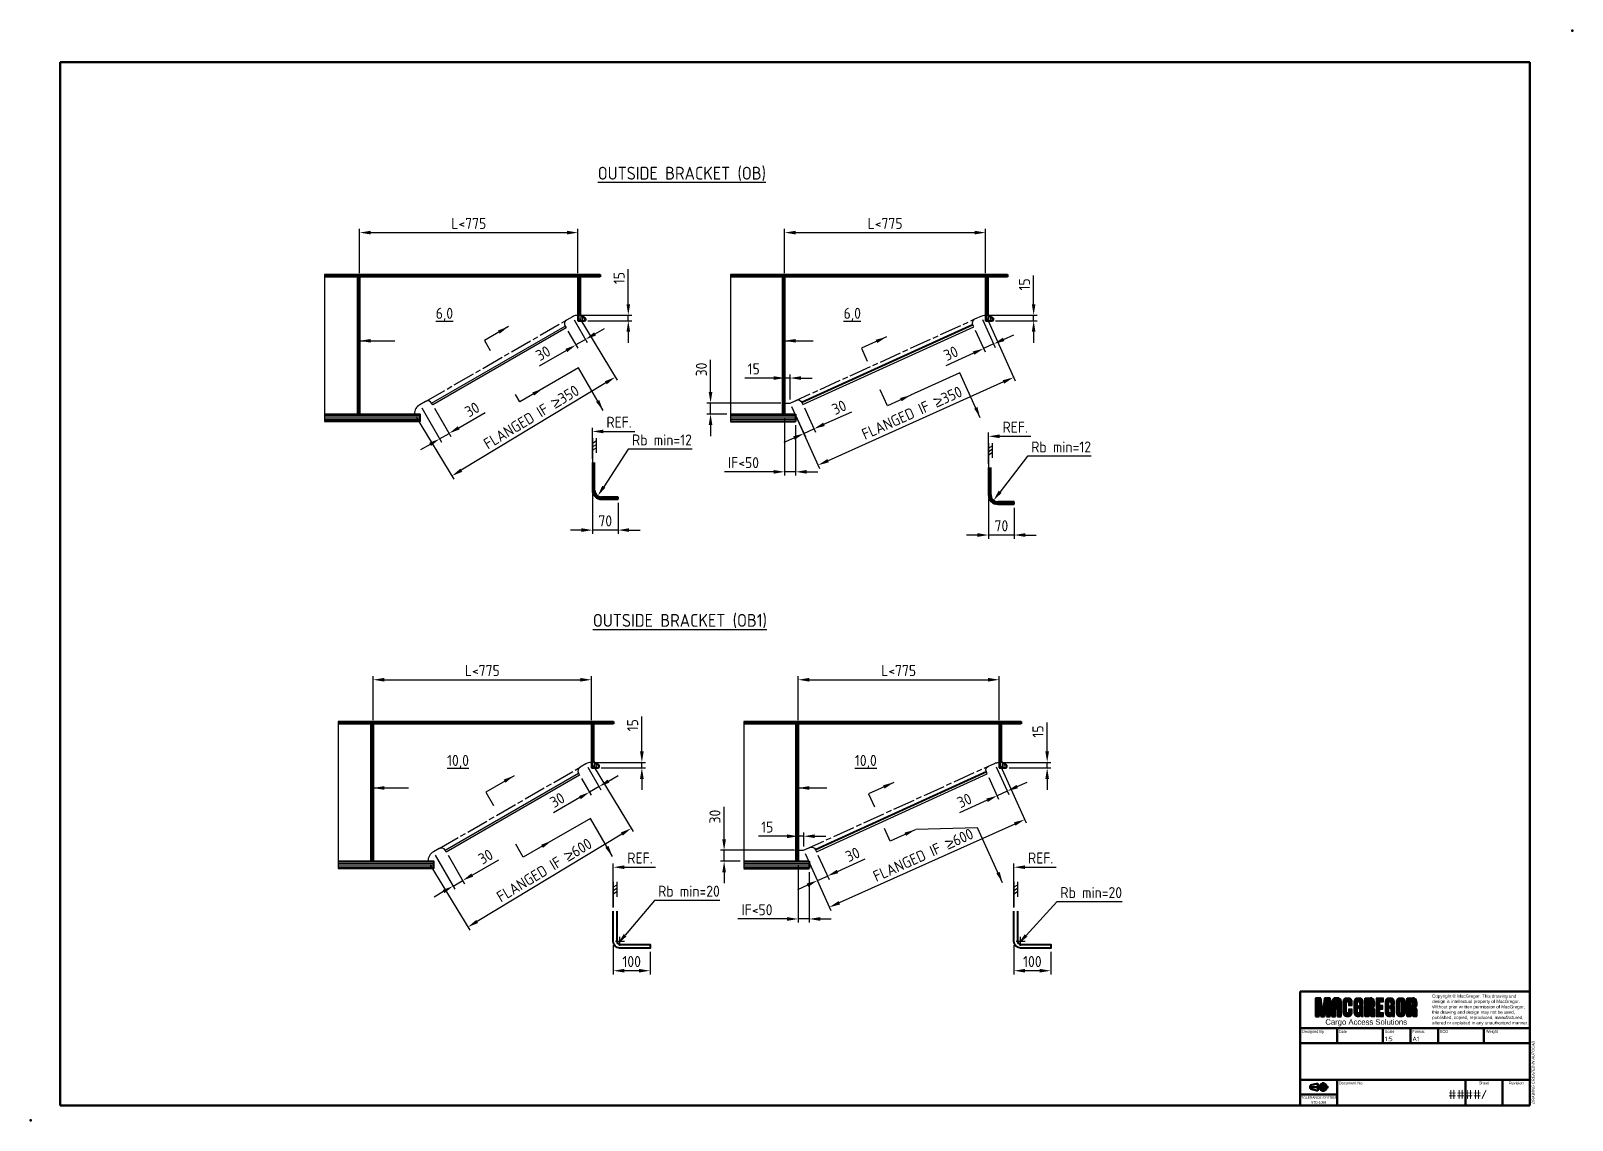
# Model space of a CAD drawing. Header units: millimetres. Extents: x 0 to 4195, y 0 to 2965.
import ezdxf
from ezdxf.enums import TextEntityAlignment as Align

# ---------------------------------------------------------------- set-up
doc = ezdxf.new("R2010")
doc.units = ezdxf.units.MM
doc.header["$LTSCALE"] = 5
doc.linetypes.add('AM_ISO08W050', pattern=[18, 12, -1.5, 3, -1.5])
doc.linetypes.add('AM_ISO08W050x2', pattern=[9, 6, -0.75, 1.5, -0.75])
for name, color, linetype, lineweight in [('AM_5', 3, 'Continuous', 25), ('AM_7', 4, 'AM_ISO08W050', 25), ('AM_8', 1, 'Continuous', 25), ('AM_BOR', 7, 'Continuous', 50), ('Mechanical-AM_0', 7, 'Continuous', 40), ('Mechanical-AM_4', 3, 'Continuous', 25), ('Mechanical-AM_5', 3, 'Continuous', 25), ('Mechanical-AM_7', 4, 'AM_ISO08W050', 25), ('Mechanical-AM_8', 1, 'Continuous', 25)]:
    doc.layers.add(name, color=color, linetype=linetype, lineweight=lineweight)
doc.styles.get("Standard").update_dxf_attribs({"font": 'ISOCP.SHX'})
doc.styles.add('TitleBlock', font='isocpeur.ttf')
doc.styles.add('TitleBlockHeadline', font='arial.ttf')
doc.linetypes.add('amzigzag', pattern='A,0.0001,[135,ltypeshp.shx,S=0.04,R=0,X=0,Y=0],-11', length=11.0001)
doc.dimstyles.new('AM_ISO$0', dxfattribs={"dimtxt": 3, "dimasz": 3, "dimexe": 1, "dimexo": 1, "dimgap": 1, "dimtad": 1, "dimdec": 0, "dimdsep": 46, "dimtxsty": 'Standard', "dimcen": 0, "dimclrd": 256, "dimclre": 256, "dimclrt": 2, "dimadec": 0, "dimazin": 2, "dimtp": 0.1, "dimtm": 0.1, "dimtfac": 0.71, "dimtdec": 0, "dimtmove": 0, "dimatfit": 3, "dimfxl": 1, "dimtzin": 0, "dimlwd": -1, "dimlwe": -1, "dimarcsym": 1})
doc.dimstyles.new('AM_ISO$4', dxfattribs={"dimtxt": 3, "dimasz": 3, "dimexe": 1, "dimexo": 1, "dimgap": 1, "dimtad": 1, "dimtoh": 1, "dimdec": 0, "dimdsep": 46, "dimtxsty": 'Standard', "dimcen": 0, "dimclrd": 256, "dimclre": 256, "dimclrt": 2, "dimadec": 0, "dimazin": 2, "dimtp": 0.1, "dimtm": 0.1, "dimtfac": 0.71, "dimtdec": 3, "dimtofl": 0, "dimtmove": 0, "dimatfit": 0, "dimfxl": 1, "dimtzin": 0, "dimlwd": -1, "dimlwe": -1, "dimarcsym": 1})
doc.dimstyles.new('AM_ISO$7', dxfattribs={"dimtxt": 3, "dimasz": 3, "dimexe": 1, "dimexo": 1, "dimgap": 1, "dimtad": 1, "dimdec": 0, "dimdsep": 46, "dimtxsty": 'Standard', "dimcen": 0, "dimclrd": 256, "dimclre": 256, "dimclrt": 2, "dimadec": 0, "dimazin": 2, "dimtp": 0.1, "dimtm": 0.1, "dimtfac": 0.71, "dimtdec": 0, "dimtmove": 0, "dimatfit": 3, "dimfxl": 1, "dimtzin": 0, "dimlwd": -1, "dimlwe": -1, "dimarcsym": 1})

msp = doc.modelspace()

# ---------------------------------------------------------------- texts
at = {"layer": 'Mechanical-AM_5', "color": 2, "char_height": 30, "attachment_point": 5}
for s, insert in [('{\\L6,0}', (1125.6812, 2192.7005)), ('{\\L6,0}', (2235.6812, 2192.7005)), ('{\\L10,0}', (1162.5689, 975.612)), ('{\\L10,0}', (2272.5689, 975.612))]:
    msp.add_mtext(s, dxfattribs=dict(at, insert=insert))

# ---------------------------------------------------------------- blocks, each defined once
blk = doc.blocks.new('*D388')
at = {"layer": 'Defpoints', "color": 0, "transparency": 16777216}
for p in [(1488.9, 2190.8), (1505.9, 2175.8), (1626.1, 2175.8)]:
    blk.add_point(p, dxfattribs=at)
at = {"layer": 'Mechanical-AM_5', "transparency": 16777216}
for p, q in [((1626.1, 2220.8), (1626.1, 2316.1)), ((1498.9, 2190.8), (1636.1, 2190.8)), ((1626.1, 2175.8), (1626.1, 2190.8)), ((1515.9, 2175.8), (1636.1, 2175.8)), ((1626.1, 2145.8), (1626.1, 2115.8))]:
    blk.add_line(p, q, dxfattribs=at)
for points in [[(1621.1, 2220.8), (1631.1, 2220.8), (1626.1, 2190.8)], [(1621.1, 2145.8), (1631.1, 2145.8), (1626.1, 2175.8)]]:
    blk.add_solid(points, dxfattribs=at)
at = {"layer": 'Mechanical-AM_5', "color": 2, "transparency": 16777216, "insert": (1601.1, 2292), "char_height": 30, "attachment_point": 5, "rotation": 90}
blk.add_mtext('15', dxfattribs=at)
blk = doc.blocks.new('HP_120x6_sv')
at = {"ltscale": 0.35}
for p, q in [((0, 0), (0, -120)), ((0, 0), (6, 0)), ((6, 0), (6, -101.3)), ((0, -120), (17, -120)), ((8.2, -105.2), (19.3, -111.6))]:
    blk.add_line(p, q, dxfattribs=at)
for centre, start, end in [((10.5, -101.3), 180, 240), ((17, -115.5), 270, 60)]:
    blk.add_arc(centre, 4.5, start, end, dxfattribs=at)
at = {"layer": 'Mechanical-AM_8'}
for p, q in [((3, 0), (3, -120)), ((8, -105.1), (8, -120)), ((13, -108), (13, -120)), ((18, -110.9), (18, -120))]:
    blk.add_line(p, q, dxfattribs=at)
blk = doc.blocks.new('*D389')
at = {"layer": 'Defpoints', "color": 0, "transparency": 16777216}
for p in [(2598.5, 2190.8), (2615.5, 2175.8), (2729.3, 2175.8)]:
    blk.add_point(p, dxfattribs=at)
at = {"layer": 'Mechanical-AM_5', "transparency": 16777216}
for p, q in [((2729.3, 2220.8), (2729.3, 2299)), ((2608.5, 2190.8), (2739.3, 2190.8)), ((2729.3, 2175.8), (2729.3, 2190.8)), ((2625.5, 2175.8), (2739.3, 2175.8)), ((2729.3, 2145.8), (2729.3, 2115.8))]:
    blk.add_line(p, q, dxfattribs=at)
for points in [[(2724.3, 2220.8), (2734.3, 2220.8), (2729.3, 2190.8)], [(2724.3, 2145.8), (2734.3, 2145.8), (2729.3, 2175.8)]]:
    blk.add_solid(points, dxfattribs=at)
at = {"layer": 'Mechanical-AM_5', "color": 2, "transparency": 16777216, "insert": (2704.3, 2274.9), "char_height": 30, "attachment_point": 5, "rotation": 90}
blk.add_mtext('15', dxfattribs=at)
blk = doc.blocks.new('*D390')
at = {"layer": 'Defpoints', "color": 0, "transparency": 16777216}
for p in [(2598.5, 2415.8), (2051.5, 2295.8), (2598.5, 2295.8)]:
    blk.add_point(p, dxfattribs=at)
at = {"layer": 'Mechanical-AM_5', "transparency": 16777216}
for p, q in [((2051.5, 2305.8), (2051.5, 2425.8)), ((2081.5, 2415.8), (2568.5, 2415.8)), ((2598.5, 2305.8), (2598.5, 2425.8))]:
    blk.add_line(p, q, dxfattribs=at)
for points in [[(2081.5, 2420.8), (2081.5, 2410.8), (2051.5, 2415.8)], [(2568.5, 2420.8), (2568.5, 2410.8), (2598.5, 2415.8)]]:
    blk.add_solid(points, dxfattribs=at)
at = {"layer": 'Mechanical-AM_5', "color": 2, "transparency": 16777216, "insert": (2325, 2440.8), "char_height": 30, "attachment_point": 5}
blk.add_mtext('L<775', dxfattribs=at)
blk = doc.blocks.new('*D391')
at = {"layer": 'Defpoints', "color": 0, "transparency": 16777216}
for p in [(2051.5, 1921.8), (2081.5, 1901.8), (2051.5, 1764.7)]:
    blk.add_point(p, dxfattribs=at)
at = {"layer": 'Mechanical-AM_5', "transparency": 16777216}
for p, q in [((2051.5, 1911.8), (2051.5, 1754.7)), ((2081.5, 1891.8), (2081.5, 1754.7)), ((2021.5, 1764.7), (1887.5, 1764.7)), ((2081.5, 1764.7), (2051.5, 1764.7)), ((2111.5, 1764.7), (2141.5, 1764.7))]:
    blk.add_line(p, q, dxfattribs=at)
for points in [[(2021.5, 1769.7), (2021.5, 1759.7), (2051.5, 1764.7)], [(2111.5, 1769.7), (2111.5, 1759.7), (2081.5, 1764.7)]]:
    blk.add_solid(points, dxfattribs=at)
at = {"layer": 'Mechanical-AM_5', "color": 2, "transparency": 16777216, "insert": (1939.5, 1789.7), "char_height": 30, "attachment_point": 5}
blk.add_mtext('IF<50', dxfattribs=at)
blk = doc.blocks.new('*D392')
at = {"layer": 'Defpoints', "color": 0, "transparency": 16777216}
for p in [(2066.5, 2019.9), (2051.5, 1951.8), (2066.5, 1951.8)]:
    blk.add_point(p, dxfattribs=at)
at = {"layer": 'Mechanical-AM_5', "transparency": 16777216}
for p, q in [((2021.5, 2019.9), (1943.2, 2019.9)), ((2051.5, 1961.8), (2051.5, 2029.9)), ((2066.5, 2019.9), (2051.5, 2019.9)), ((2066.5, 1961.8), (2066.5, 2029.9)), ((2096.5, 2019.9), (2126.5, 2019.9))]:
    blk.add_line(p, q, dxfattribs=at)
for points in [[(2021.5, 2024.9), (2021.5, 2014.9), (2051.5, 2019.9)], [(2096.5, 2024.9), (2096.5, 2014.9), (2066.5, 2019.9)]]:
    blk.add_solid(points, dxfattribs=at)
at = {"layer": 'Mechanical-AM_5', "color": 2, "transparency": 16777216, "insert": (1967.4, 2044.9), "char_height": 30, "attachment_point": 5}
blk.add_mtext('15', dxfattribs=at)
blk = doc.blocks.new('*D393')
at = {"layer": 'Defpoints', "color": 0, "transparency": 16777216}
for p in [(2051.5, 1951.8), (1850, 1921.8), (1904.1, 1921.8)]:
    blk.add_point(p, dxfattribs=at)
at = {"layer": 'Mechanical-AM_5', "transparency": 16777216}
for p, q in [((1850, 1981.8), (1850, 2069.8)), ((2041.5, 1951.8), (1840, 1951.8)), ((1850, 1921.8), (1850, 1951.8)), ((1894.1, 1921.8), (1840, 1921.8)), ((1850, 1891.8), (1850, 1861.8))]:
    blk.add_line(p, q, dxfattribs=at)
for points in [[(1845, 1981.8), (1855, 1981.8), (1850, 1951.8)], [(1845, 1891.8), (1855, 1891.8), (1850, 1921.8)]]:
    blk.add_solid(points, dxfattribs=at)
at = {"layer": 'Mechanical-AM_5', "color": 2, "transparency": 16777216, "insert": (1825, 2043.3), "char_height": 30, "attachment_point": 5, "rotation": 90}
blk.add_mtext('30', dxfattribs=at)
blk = doc.blocks.new('*D418')
at = {"layer": 'Defpoints', "color": 0, "transparency": 16777216}
for p in [(1488.9, 2415.8), (894.9, 2295.8), (1488.9, 2295.8)]:
    blk.add_point(p, dxfattribs=at)
at = {"layer": 'Mechanical-AM_5', "transparency": 16777216}
for p, q in [((894.9, 2305.8), (894.9, 2425.8)), ((924.9, 2415.8), (1458.9, 2415.8)), ((1488.9, 2305.8), (1488.9, 2425.8))]:
    blk.add_line(p, q, dxfattribs=at)
for points in [[(924.9, 2420.8), (924.9, 2410.8), (894.9, 2415.8)], [(1458.9, 2420.8), (1458.9, 2410.8), (1488.9, 2415.8)]]:
    blk.add_solid(points, dxfattribs=at)
at = {"layer": 'Mechanical-AM_5', "color": 2, "transparency": 16777216, "insert": (1191.9, 2440.8), "char_height": 30, "attachment_point": 5}
blk.add_mtext('L<775', dxfattribs=at)
blk = doc.blocks.new('*D394')
at = {"layer": 'Defpoints', "color": 0, "transparency": 16777216}
for p in [(1528.4, 1715), (1598.4, 1690), (1528.4, 1606.1)]:
    blk.add_point(p, dxfattribs=at)
at = {"layer": 'Mechanical-AM_5', "transparency": 16777216}
for p, q in [((1528.4, 1705), (1528.4, 1596.1)), ((1598.4, 1680), (1598.4, 1596.1)), ((1498.4, 1606.1), (1468.4, 1606.1)), ((1598.4, 1606.1), (1528.4, 1606.1)), ((1628.4, 1606.1), (1658.4, 1606.1))]:
    blk.add_line(p, q, dxfattribs=at)
for points in [[(1498.4, 1611.1), (1498.4, 1601.1), (1528.4, 1606.1)], [(1628.4, 1611.1), (1628.4, 1601.1), (1598.4, 1606.1)]]:
    blk.add_solid(points, dxfattribs=at)
at = {"layer": 'Mechanical-AM_5', "color": 2, "transparency": 16777216, "insert": (1563.4, 1631.1), "char_height": 30, "attachment_point": 5}
blk.add_mtext('70', dxfattribs=at)
blk = doc.blocks.new('*D395')
at = {"layer": 'Defpoints', "color": 0, "transparency": 16777216}
for p in [(1643.6, 1874.6), (1643.6, 1874.6), (1528.4, 1790)]:
    blk.add_point(p, dxfattribs=at)
at = {"layer": 'Mechanical-AM_5', "transparency": 16777216}
for p, q in [((1528.4, 1800), (1528.4, 1884.6)), ((1558.4, 1874.6), (1643.6, 1874.6))]:
    blk.add_line(p, q, dxfattribs=at)
blk.add_solid([(1558.4, 1879.6), (1558.4, 1869.6), (1528.4, 1874.6)], dxfattribs=at)
at = {"layer": 'Mechanical-AM_5', "color": 2, "transparency": 16777216, "insert": (1601, 1899.6), "char_height": 30, "attachment_point": 5}
blk.add_mtext('REF.', dxfattribs=at)
blk = doc.blocks.new('_None')
blk = doc.blocks.new('thk_sym')
at = {"layer": 'Mechanical-AM_4', "ltscale": 0.5}
for p, q in [((0, 302), (0, 44)), ((37, 270), (0, 248)), ((37, 235), (0, 213)), ((37, 201), (0, 178)), ((37, 302), (37, 152))]:
    blk.add_line(p, q, dxfattribs=at)
blk = doc.blocks.new('*D396')
at = {"layer": 'Defpoints', "color": 0, "transparency": 16777216}
for p in [(2606.5, 1701.7), (2676.5, 1676.7), (2606.5, 1592.7)]:
    blk.add_point(p, dxfattribs=at)
at = {"layer": 'Mechanical-AM_5', "transparency": 16777216}
for p, q in [((2606.5, 1691.7), (2606.5, 1582.7)), ((2676.5, 1666.7), (2676.5, 1582.7)), ((2576.5, 1592.7), (2546.5, 1592.7)), ((2676.5, 1592.7), (2606.5, 1592.7)), ((2706.5, 1592.7), (2736.5, 1592.7))]:
    blk.add_line(p, q, dxfattribs=at)
for points in [[(2576.5, 1597.7), (2576.5, 1587.7), (2606.5, 1592.7)], [(2706.5, 1597.7), (2706.5, 1587.7), (2676.5, 1592.7)]]:
    blk.add_solid(points, dxfattribs=at)
at = {"layer": 'Mechanical-AM_5', "color": 2, "transparency": 16777216, "insert": (2641.5, 1617.7), "char_height": 30, "attachment_point": 5}
blk.add_mtext('70', dxfattribs=at)
blk = doc.blocks.new('*D397')
at = {"layer": 'Defpoints', "color": 0, "transparency": 16777216}
for p in [(2721.7, 1861.3), (2721.7, 1861.3), (2606.5, 1776.7)]:
    blk.add_point(p, dxfattribs=at)
at = {"layer": 'Mechanical-AM_5', "transparency": 16777216}
for p, q in [((2606.5, 1786.7), (2606.5, 1871.3)), ((2636.5, 1861.3), (2721.7, 1861.3))]:
    blk.add_line(p, q, dxfattribs=at)
blk.add_solid([(2636.5, 1866.3), (2636.5, 1856.3), (2606.5, 1861.3)], dxfattribs=at)
at = {"layer": 'Mechanical-AM_5', "color": 2, "transparency": 16777216, "insert": (2679.1, 1886.3), "char_height": 30, "attachment_point": 5}
blk.add_mtext('REF.', dxfattribs=at)
blk = doc.blocks.new('*D398')
at = {"layer": 'Defpoints', "color": 0, "transparency": 16777216}
for p in [(1488.9, 2190.9), (1043.9, 1921.8), (1145.7, 1753.4)]:
    blk.add_point(p, dxfattribs=at)
at = {"layer": 'Mechanical-AM_5', "transparency": 16777216}
for p, q in [((1494, 2182.3), (1595.9, 2013.9)), ((1565, 2006.9), (1171.4, 1768.9)), ((1049, 1913.2), (1150.9, 1744.8))]:
    blk.add_line(p, q, dxfattribs=at)
for points in [[(1562.5, 2011.2), (1567.6, 2002.7), (1590.7, 2022.5)], [(1168.8, 1773.2), (1174, 1764.6), (1145.7, 1753.4)]]:
    blk.add_solid(points, dxfattribs=at)
at = {"layer": 'Mechanical-AM_5', "color": 2, "transparency": 16777216, "insert": (1362.1, 1913.7), "char_height": 30, "attachment_point": 5, "rotation": 31.1616}
blk.add_mtext('FLANGED IF {\\fArial|b0|i0|c0|p34;≥}350', dxfattribs=at)
blk = doc.blocks.new('*D399')
at = {"layer": 'Defpoints', "color": 0, "transparency": 16777216}
for p in [(2598.5, 2190.8), (2066.5, 1951.8), (2142.5, 1782.7)]:
    blk.add_point(p, dxfattribs=at)
at = {"layer": 'Mechanical-AM_5', "transparency": 16777216}
for p, q in [((2602.6, 2181.7), (2678.6, 2012.5)), ((2647.1, 2009.4), (2169.8, 1795)), ((2070.6, 1942.7), (2146.6, 1773.5))]:
    blk.add_line(p, q, dxfattribs=at)
for points in [[(2645.1, 2013.9), (2649.2, 2004.8), (2674.5, 2021.7)], [(2167.8, 1799.5), (2171.9, 1790.4), (2142.5, 1782.7)]]:
    blk.add_solid(points, dxfattribs=at)
at = {"layer": 'Mechanical-AM_5', "color": 2, "transparency": 16777216, "insert": (2398.1, 1925.2), "char_height": 30, "attachment_point": 5, "rotation": 24.1919}
blk.add_mtext('FLANGED IF {\\fArial|b0|i0|c0|p34;≥}350', dxfattribs=at)
blk = doc.blocks.new('*D400')
at = {"layer": 'Defpoints', "color": 0, "transparency": 16777216}
for p in [(1525.7, 973.7), (1542.7, 958.7), (1663, 958.7)]:
    blk.add_point(p, dxfattribs=at)
at = {"layer": 'Mechanical-AM_5', "transparency": 16777216}
for p, q in [((1663, 1003.7), (1663, 1099)), ((1535.7, 973.7), (1673, 973.7)), ((1663, 958.7), (1663, 973.7)), ((1552.7, 958.7), (1673, 958.7)), ((1663, 928.7), (1663, 898.7))]:
    blk.add_line(p, q, dxfattribs=at)
for points in [[(1658, 1003.7), (1668, 1003.7), (1663, 973.7)], [(1658, 928.7), (1668, 928.7), (1663, 958.7)]]:
    blk.add_solid(points, dxfattribs=at)
at = {"layer": 'Mechanical-AM_5', "color": 2, "transparency": 16777216, "insert": (1638, 1074.9), "char_height": 30, "attachment_point": 5, "rotation": 90}
blk.add_mtext('15', dxfattribs=at)
blk = doc.blocks.new('*D401')
at = {"layer": 'Defpoints', "color": 0, "transparency": 16777216}
for p in [(2635.4, 973.7), (2652.4, 958.7), (2766.1, 958.7)]:
    blk.add_point(p, dxfattribs=at)
at = {"layer": 'Mechanical-AM_5', "transparency": 16777216}
for p, q in [((2766.1, 1003.7), (2766.1, 1082)), ((2645.4, 973.7), (2776.1, 973.7)), ((2766.1, 958.7), (2766.1, 973.7)), ((2662.4, 958.7), (2776.1, 958.7)), ((2766.1, 928.7), (2766.1, 898.7))]:
    blk.add_line(p, q, dxfattribs=at)
for points in [[(2761.1, 1003.7), (2771.1, 1003.7), (2766.1, 973.7)], [(2761.1, 928.7), (2771.1, 928.7), (2766.1, 958.7)]]:
    blk.add_solid(points, dxfattribs=at)
at = {"layer": 'Mechanical-AM_5', "color": 2, "transparency": 16777216, "insert": (2741.1, 1057.8), "char_height": 30, "attachment_point": 5, "rotation": 90}
blk.add_mtext('15', dxfattribs=at)
blk = doc.blocks.new('*D402')
at = {"layer": 'Defpoints', "color": 0, "transparency": 16777216}
for p in [(2635.4, 1198.7), (2088.4, 1078.7), (2635.4, 1078.7)]:
    blk.add_point(p, dxfattribs=at)
at = {"layer": 'Mechanical-AM_5', "transparency": 16777216}
for p, q in [((2088.4, 1088.7), (2088.4, 1208.7)), ((2118.4, 1198.7), (2605.4, 1198.7)), ((2635.4, 1088.7), (2635.4, 1208.7))]:
    blk.add_line(p, q, dxfattribs=at)
for points in [[(2118.4, 1203.7), (2118.4, 1193.7), (2088.4, 1198.7)], [(2605.4, 1203.7), (2605.4, 1193.7), (2635.4, 1198.7)]]:
    blk.add_solid(points, dxfattribs=at)
at = {"layer": 'Mechanical-AM_5', "color": 2, "transparency": 16777216, "insert": (2361.9, 1223.7), "char_height": 30, "attachment_point": 5}
blk.add_mtext('L<775', dxfattribs=at)
blk = doc.blocks.new('*D403')
at = {"layer": 'Defpoints', "color": 0, "transparency": 16777216}
for p in [(2088.4, 704.7), (2118.4, 684.7), (2088.4, 547.6)]:
    blk.add_point(p, dxfattribs=at)
at = {"layer": 'Mechanical-AM_5', "transparency": 16777216}
for p, q in [((2088.4, 694.7), (2088.4, 537.6)), ((2118.4, 674.7), (2118.4, 537.6)), ((2058.4, 547.6), (1924.3, 547.6)), ((2118.4, 547.6), (2088.4, 547.6)), ((2148.4, 547.6), (2178.4, 547.6))]:
    blk.add_line(p, q, dxfattribs=at)
for points in [[(2058.4, 552.6), (2058.4, 542.6), (2088.4, 547.6)], [(2148.4, 552.6), (2148.4, 542.6), (2118.4, 547.6)]]:
    blk.add_solid(points, dxfattribs=at)
at = {"layer": 'Mechanical-AM_5', "color": 2, "transparency": 16777216, "insert": (1976.4, 572.6), "char_height": 30, "attachment_point": 5}
blk.add_mtext('IF<50', dxfattribs=at)
blk = doc.blocks.new('*D404')
at = {"layer": 'Defpoints', "color": 0, "transparency": 16777216}
for p in [(2103.4, 772.8), (2088.4, 734.7), (2103.4, 734.7)]:
    blk.add_point(p, dxfattribs=at)
at = {"layer": 'Mechanical-AM_5', "transparency": 16777216}
for p, q in [((2058.4, 772.8), (1980.1, 772.8)), ((2088.4, 744.7), (2088.4, 782.8)), ((2103.4, 772.8), (2088.4, 772.8)), ((2103.4, 744.7), (2103.4, 782.8)), ((2133.4, 772.8), (2163.4, 772.8))]:
    blk.add_line(p, q, dxfattribs=at)
for points in [[(2058.4, 777.8), (2058.4, 767.8), (2088.4, 772.8)], [(2133.4, 777.8), (2133.4, 767.8), (2103.4, 772.8)]]:
    blk.add_solid(points, dxfattribs=at)
at = {"layer": 'Mechanical-AM_5', "color": 2, "transparency": 16777216, "insert": (2004.2, 797.8), "char_height": 30, "attachment_point": 5}
blk.add_mtext('15', dxfattribs=at)
blk = doc.blocks.new('*D405')
at = {"layer": 'Defpoints', "color": 0, "transparency": 16777216}
for p in [(2088.4, 734.7), (1886.9, 704.7), (1941, 704.7)]:
    blk.add_point(p, dxfattribs=at)
at = {"layer": 'Mechanical-AM_5', "transparency": 16777216}
for p, q in [((1886.9, 764.7), (1886.9, 852.7)), ((2078.4, 734.7), (1876.9, 734.7)), ((1886.9, 704.7), (1886.9, 734.7)), ((1931, 704.7), (1876.9, 704.7)), ((1886.9, 674.7), (1886.9, 644.7))]:
    blk.add_line(p, q, dxfattribs=at)
for points in [[(1881.9, 764.7), (1891.9, 764.7), (1886.9, 734.7)], [(1881.9, 674.7), (1891.9, 674.7), (1886.9, 704.7)]]:
    blk.add_solid(points, dxfattribs=at)
at = {"layer": 'Mechanical-AM_5', "color": 2, "transparency": 16777216, "insert": (1861.9, 826.2), "char_height": 30, "attachment_point": 5, "rotation": 90}
blk.add_mtext('30', dxfattribs=at)
blk = doc.blocks.new('*D419')
at = {"layer": 'Defpoints', "color": 0, "transparency": 16777216}
for p in [(1525.7, 1198.7), (931.7, 1078.7), (1525.7, 1078.7)]:
    blk.add_point(p, dxfattribs=at)
at = {"layer": 'Mechanical-AM_5', "transparency": 16777216}
for p, q in [((931.7, 1088.7), (931.7, 1208.7)), ((961.7, 1198.7), (1495.7, 1198.7)), ((1525.7, 1088.7), (1525.7, 1208.7))]:
    blk.add_line(p, q, dxfattribs=at)
for points in [[(961.7, 1203.7), (961.7, 1193.7), (931.7, 1198.7)], [(1495.7, 1203.7), (1495.7, 1193.7), (1525.7, 1198.7)]]:
    blk.add_solid(points, dxfattribs=at)
at = {"layer": 'Mechanical-AM_5', "color": 2, "transparency": 16777216, "insert": (1228.7, 1223.7), "char_height": 30, "attachment_point": 5}
blk.add_mtext('L<775', dxfattribs=at)
blk = doc.blocks.new('*D406')
at = {"layer": 'Defpoints', "color": 0, "transparency": 16777216}
for p in [(1525.7, 973.8), (1080.7, 704.7), (1189.2, 525.4)]:
    blk.add_point(p, dxfattribs=at)
at = {"layer": 'Mechanical-AM_5', "transparency": 16777216}
for p, q in [((1530.9, 965.2), (1639.4, 785.8)), ((1608.5, 778.9), (1214.9, 540.9)), ((1085.9, 696.2), (1194.4, 516.8))]:
    blk.add_line(p, q, dxfattribs=at)
for points in [[(1605.9, 783.1), (1611.1, 774.6), (1634.2, 794.4)], [(1212.3, 545.2), (1217.4, 536.6), (1189.2, 525.4)]]:
    blk.add_solid(points, dxfattribs=at)
at = {"layer": 'Mechanical-AM_5', "color": 2, "transparency": 16777216, "insert": (1397.3, 680.6), "char_height": 30, "attachment_point": 5, "rotation": 31.1557}
blk.add_mtext('FLANGED IF {\\fArial|b0|i0|c0|p34;≥}600', dxfattribs=at)
blk = doc.blocks.new('*D407')
at = {"layer": 'Defpoints', "color": 0, "transparency": 16777216}
for p in [(1585.3, 486.5), (1685.3, 468.5), (1585.3, 406.8)]:
    blk.add_point(p, dxfattribs=at)
at = {"layer": 'Mechanical-AM_5', "transparency": 16777216}
for p, q in [((1585.3, 476.5), (1585.3, 396.8)), ((1685.3, 458.5), (1685.3, 396.8)), ((1655.3, 406.8), (1615.3, 406.8))]:
    blk.add_line(p, q, dxfattribs=at)
for points in [[(1615.3, 411.8), (1615.3, 401.8), (1585.3, 406.8)], [(1655.3, 411.8), (1655.3, 401.8), (1685.3, 406.8)]]:
    blk.add_solid(points, dxfattribs=at)
at = {"layer": 'Mechanical-AM_5', "color": 2, "transparency": 16777216, "insert": (1635.3, 431.8), "char_height": 30, "attachment_point": 5}
blk.add_mtext('100', dxfattribs=at)
blk = doc.blocks.new('*D408')
at = {"layer": 'Defpoints', "color": 0, "transparency": 16777216}
for p in [(1700.5, 688.5), (1700.5, 688.5), (1585.3, 568.5)]:
    blk.add_point(p, dxfattribs=at)
at = {"layer": 'Mechanical-AM_5', "transparency": 16777216}
for p, q in [((1585.3, 578.5), (1585.3, 698.5)), ((1615.3, 688.5), (1700.5, 688.5))]:
    blk.add_line(p, q, dxfattribs=at)
blk.add_solid([(1615.3, 693.5), (1615.3, 683.5), (1585.3, 688.5)], dxfattribs=at)
at = {"layer": 'Mechanical-AM_5', "color": 2, "transparency": 16777216, "insert": (1657.9, 713.5), "char_height": 30, "attachment_point": 5}
blk.add_mtext('REF.', dxfattribs=at)
blk = doc.blocks.new('*D409')
at = {"layer": 'Defpoints', "color": 0, "transparency": 16777216}
for p in [(2635.4, 973.7), (2103.3, 734.7), (2173, 579.4)]:
    blk.add_point(p, dxfattribs=at)
at = {"layer": 'Mechanical-AM_5', "transparency": 16777216}
for p, q in [((2639.5, 964.6), (2709.2, 809.3)), ((2677.8, 806.1), (2200.4, 591.7)), ((2107.4, 725.6), (2177.1, 570.3))]:
    blk.add_line(p, q, dxfattribs=at)
for points in [[(2675.7, 810.7), (2679.8, 801.6), (2705.1, 818.4)], [(2198.3, 596.3), (2202.4, 587.1), (2173, 579.4)]]:
    blk.add_solid(points, dxfattribs=at)
at = {"layer": 'Mechanical-AM_5', "color": 2, "transparency": 16777216, "insert": (2428.7, 721.9), "char_height": 30, "attachment_point": 5, "rotation": 24.1877}
blk.add_mtext('FLANGED IF {\\fArial|b0|i0|c0|p34;≥}600', dxfattribs=at)
blk = doc.blocks.new('*D410')
at = {"layer": 'Defpoints', "color": 0, "transparency": 16777216}
for p in [(2675.8, 486.5), (2775.8, 468.5), (2675.8, 406.8)]:
    blk.add_point(p, dxfattribs=at)
at = {"layer": 'Mechanical-AM_5', "transparency": 16777216}
for p, q in [((2675.8, 476.5), (2675.8, 396.8)), ((2775.8, 458.5), (2775.8, 396.8)), ((2745.8, 406.8), (2705.8, 406.8))]:
    blk.add_line(p, q, dxfattribs=at)
for points in [[(2705.8, 411.8), (2705.8, 401.8), (2675.8, 406.8)], [(2745.8, 411.8), (2745.8, 401.8), (2775.8, 406.8)]]:
    blk.add_solid(points, dxfattribs=at)
at = {"layer": 'Mechanical-AM_5', "color": 2, "transparency": 16777216, "insert": (2725.8, 431.8), "char_height": 30, "attachment_point": 5}
blk.add_mtext('100', dxfattribs=at)
blk = doc.blocks.new('*D411')
at = {"layer": 'Defpoints', "color": 0, "transparency": 16777216}
for p in [(2791, 688.5), (2791, 688.5), (2675.8, 568.5)]:
    blk.add_point(p, dxfattribs=at)
at = {"layer": 'Mechanical-AM_5', "transparency": 16777216}
for p, q in [((2675.8, 578.5), (2675.8, 698.5)), ((2705.8, 688.5), (2791, 688.5))]:
    blk.add_line(p, q, dxfattribs=at)
blk.add_solid([(2705.8, 693.5), (2705.8, 683.5), (2675.8, 688.5)], dxfattribs=at)
at = {"layer": 'Mechanical-AM_5', "color": 2, "transparency": 16777216, "insert": (2748.4, 713.5), "char_height": 30, "attachment_point": 5}
blk.add_mtext('REF.', dxfattribs=at)
blk = doc.blocks.new('*D412')
at = {"layer": 'Defpoints', "color": 0, "transparency": 16777216}
for p in [(1543.1, 1699.1), (1553.4, 1715)]:
    blk.add_point(p, dxfattribs=at)
at = {"layer": 'Mechanical-AM_5', "transparency": 16777216}
for p, q in [((1625.8, 1826.4), (1559.4, 1724.2)), ((1799.6, 1826.4), (1625.8, 1826.4))]:
    blk.add_line(p, q, dxfattribs=at)
blk.add_solid([(1555.2, 1727), (1563.6, 1721.5), (1543.1, 1699.1)], dxfattribs=at)
at = {"layer": 'Mechanical-AM_5', "color": 2, "transparency": 16777216, "insert": (1717.7, 1851.4), "char_height": 30, "attachment_point": 5}
blk.add_mtext('Rb min=12', dxfattribs=at)
blk = doc.blocks.new('*D413')
at = {"layer": 'Defpoints', "color": 0, "transparency": 16777216}
for p in [(1058.9, 1947.4), (1093.8, 1946.8), (1112.5, 1854.4)]:
    blk.add_point(p, dxfattribs=at)
at = {"layer": 'Mechanical-AM_5', "transparency": 16777216}
for p, q in [((1063.9, 1938.7), (1117.5, 1845.7)), ((1098.8, 1938.1), (1143.5, 1860.7)), ((1164.5, 1884.3), (1236.4, 1925.8)), ((1112.5, 1854.4), (1138.5, 1869.4)), ((1086.6, 1839.4), (1060.6, 1824.4))]:
    blk.add_line(p, q, dxfattribs=at)
for points in [[(1162, 1888.7), (1167, 1880), (1138.5, 1869.4)], [(1084.1, 1843.7), (1089, 1835), (1112.5, 1854.4)]]:
    blk.add_solid(points, dxfattribs=at)
at = {"layer": 'Mechanical-AM_5', "color": 2, "transparency": 16777216, "insert": (1201, 1934.2), "char_height": 30, "attachment_point": 5, "rotation": 29.9814}
blk.add_mtext('30', dxfattribs=at)
blk = doc.blocks.new('*D414')
at = {"layer": 'Defpoints', "color": 0, "transparency": 16777216}
for p in [(1473.8, 2186.8), (1456.8, 2156.2), (1509.5, 2125)]:
    blk.add_point(p, dxfattribs=at)
at = {"layer": 'Mechanical-AM_5', "transparency": 16777216}
for p, q in [((1461.8, 2147.5), (1488.5, 2101.3)), ((1478.8, 2178.1), (1514.5, 2116.3)), ((1535.5, 2140), (1561.4, 2155)), ((1509.5, 2125), (1483.5, 2110)), ((1457.5, 2095), (1383.8, 2052.5))]:
    blk.add_line(p, q, dxfattribs=at)
for points in [[(1533, 2144.3), (1538, 2135.7), (1509.5, 2125)], [(1455, 2099.3), (1460, 2090.7), (1483.5, 2110)]]:
    blk.add_solid(points, dxfattribs=at)
at = {"layer": 'Mechanical-AM_5', "color": 2, "transparency": 16777216, "insert": (1394.2, 2087.4), "char_height": 30, "attachment_point": 5, "rotation": 29.9814}
blk.add_mtext('30', dxfattribs=at)
blk = doc.blocks.new('*D415')
at = {"layer": 'Defpoints', "color": 0, "transparency": 16777216}
for p in [(2066.5, 1951.8), (2101.2, 1947.8), (2131.4, 1881.6)]:
    blk.add_point(p, dxfattribs=at)
at = {"layer": 'Mechanical-AM_5', "transparency": 16777216}
for p, q in [((2070.6, 1942.7), (2108.2, 1860)), ((2105.4, 1938.7), (2135.5, 1872.5)), ((2158.7, 1894), (2234.3, 1928.4)), ((2076.8, 1856.7), (2049.5, 1844.3)), ((2104.1, 1869.1), (2131.4, 1881.6))]:
    blk.add_line(p, q, dxfattribs=at)
for points in [[(2156.6, 1898.5), (2160.8, 1889.4), (2131.4, 1881.6)], [(2074.7, 1861.3), (2078.8, 1852.2), (2104.1, 1869.1)]]:
    blk.add_solid(points, dxfattribs=at)
at = {"layer": 'Mechanical-AM_5', "color": 2, "transparency": 16777216, "insert": (2199.8, 1940.1), "char_height": 30, "attachment_point": 5, "rotation": 24.4563}
blk.add_mtext('30', dxfattribs=at)
blk = doc.blocks.new('*D416')
at = {"layer": 'Defpoints', "color": 0, "transparency": 16777216}
for p in [(2586.1, 2188.1), (2566.2, 2159.3), (2620.4, 2112.6)]:
    blk.add_point(p, dxfattribs=at)
at = {"layer": 'Mechanical-AM_5', "transparency": 16777216}
for p, q in [((2570.3, 2150.2), (2597.2, 2091.1)), ((2590.2, 2179), (2624.5, 2103.5)), ((2620.4, 2112.6), (2593.1, 2100.2)), ((2647.7, 2125), (2675, 2137.4)), ((2565.8, 2087.8), (2490.2, 2053.4))]:
    blk.add_line(p, q, dxfattribs=at)
for points in [[(2563.7, 2092.3), (2567.9, 2083.2), (2593.1, 2100.2)], [(2645.6, 2129.6), (2649.8, 2120.5), (2620.4, 2112.6)]]:
    blk.add_solid(points, dxfattribs=at)
at = {"layer": 'Mechanical-AM_5', "color": 2, "transparency": 16777216, "insert": (2504, 2087.1), "char_height": 30, "attachment_point": 5, "rotation": 24.4563}
blk.add_mtext('30', dxfattribs=at)
blk = doc.blocks.new('*D420')
at = {"layer": 'Defpoints', "color": 0, "transparency": 16777216}
for p in [(2620, 1686.6), (2631.5, 1701.7)]:
    blk.add_point(p, dxfattribs=at)
at = {"layer": 'Mechanical-AM_5', "transparency": 16777216}
for p, q in [((2712.2, 1807.3), (2638.2, 1710.4)), ((2886, 1807.3), (2712.2, 1807.3))]:
    blk.add_line(p, q, dxfattribs=at)
blk.add_solid([(2634.2, 1713.5), (2642.2, 1707.4), (2620, 1686.6)], dxfattribs=at)
at = {"layer": 'Mechanical-AM_5', "color": 2, "transparency": 16777216, "insert": (2804.1, 1832.3), "char_height": 30, "attachment_point": 5}
blk.add_mtext('Rb min=12', dxfattribs=at)
blk = doc.blocks.new('*D417')
at = {"layer": 'Defpoints', "color": 0, "transparency": 16777216}
for p in [(1598.1, 480.4), (1603.3, 486.5)]:
    blk.add_point(p, dxfattribs=at)
at = {"layer": 'Mechanical-AM_5', "transparency": 16777216}
for p, q in [((1697.2, 598.3), (1617.4, 503.3)), ((1875.2, 598.3), (1697.2, 598.3))]:
    blk.add_line(p, q, dxfattribs=at)
blk.add_solid([(1613.6, 506.6), (1621.2, 500.1), (1598.1, 480.4)], dxfattribs=at)
at = {"layer": 'Mechanical-AM_5', "color": 2, "transparency": 16777216, "insert": (1791.2, 623.3), "char_height": 30, "attachment_point": 5}
blk.add_mtext('Rb min=20', dxfattribs=at)
blk = doc.blocks.new('*D421')
at = {"layer": 'Defpoints', "color": 0, "transparency": 16777216}
for p in [(2688.4, 480.6), (2693.8, 486.5)]:
    blk.add_point(p, dxfattribs=at)
at = {"layer": 'Mechanical-AM_5', "transparency": 16777216}
for p, q in [((2792, 594.5), (2708.6, 502.8)), ((2970.1, 594.5), (2792, 594.5))]:
    blk.add_line(p, q, dxfattribs=at)
blk.add_solid([(2704.9, 506.1), (2712.3, 499.4), (2688.4, 480.6)], dxfattribs=at)
at = {"layer": 'Mechanical-AM_5', "color": 2, "transparency": 16777216, "insert": (2886, 619.5), "char_height": 30, "attachment_point": 5}
blk.add_mtext('Rb min=20', dxfattribs=at)
blk = doc.blocks.new('*D384')
at = {"layer": 'Defpoints', "color": 0, "transparency": 16777216}
for p in [(1095.8, 730.3), (1130.7, 729.7), (1149.4, 637.3)]:
    blk.add_point(p, dxfattribs=at)
at = {"layer": 'Mechanical-AM_5', "transparency": 16777216}
for p, q in [((1100.8, 721.6), (1154.4, 628.6)), ((1135.7, 721), (1180.4, 643.6)), ((1201.4, 667.3), (1273.3, 708.7)), ((1149.4, 637.3), (1175.4, 652.3)), ((1123.4, 622.3), (1097.5, 607.3))]:
    blk.add_line(p, q, dxfattribs=at)
for points in [[(1198.9, 671.6), (1203.9, 662.9), (1175.4, 652.3)], [(1120.9, 626.6), (1125.9, 618), (1149.4, 637.3)]]:
    blk.add_solid(points, dxfattribs=at)
at = {"layer": 'Mechanical-AM_5', "color": 2, "transparency": 16777216, "insert": (1237.8, 717.2), "char_height": 30, "attachment_point": 5, "rotation": 29.9814}
blk.add_mtext('30', dxfattribs=at)
blk = doc.blocks.new('*D385')
at = {"layer": 'Defpoints', "color": 0, "transparency": 16777216}
for p in [(1510.7, 969.7), (1493.7, 939.1), (1546.4, 907.9)]:
    blk.add_point(p, dxfattribs=at)
at = {"layer": 'Mechanical-AM_5', "transparency": 16777216}
for p, q in [((1498.7, 930.4), (1525.4, 884.2)), ((1515.7, 961), (1551.4, 899.2)), ((1572.3, 922.9), (1598.3, 937.9)), ((1546.4, 907.9), (1520.4, 892.9)), ((1494.4, 877.9), (1422.5, 836.4))]:
    blk.add_line(p, q, dxfattribs=at)
for points in [[(1569.8, 927.2), (1574.8, 918.6), (1546.4, 907.9)], [(1491.9, 882.2), (1496.9, 873.6), (1520.4, 892.9)]]:
    blk.add_solid(points, dxfattribs=at)
at = {"layer": 'Mechanical-AM_5', "color": 2, "transparency": 16777216, "insert": (1432.9, 871.3), "char_height": 30, "attachment_point": 5, "rotation": 29.9814}
blk.add_mtext('30', dxfattribs=at)
blk = doc.blocks.new('*D386')
at = {"layer": 'Defpoints', "color": 0, "transparency": 16777216}
for p in [(2103.4, 734.7), (2138.1, 730.8), (2168.3, 664.5)]:
    blk.add_point(p, dxfattribs=at)
at = {"layer": 'Mechanical-AM_5', "transparency": 16777216}
for p, q in [((2107.5, 725.6), (2145.1, 643)), ((2142.3, 721.7), (2172.4, 655.4)), ((2195.6, 676.9), (2271.2, 711.3)), ((2113.7, 639.6), (2086.3, 627.2)), ((2141, 652.1), (2168.3, 664.5))]:
    blk.add_line(p, q, dxfattribs=at)
for points in [[(2193.5, 681.4), (2197.6, 672.3), (2168.3, 664.5)], [(2111.6, 644.2), (2115.7, 635.1), (2141, 652.1)]]:
    blk.add_solid(points, dxfattribs=at)
at = {"layer": 'Mechanical-AM_5', "color": 2, "transparency": 16777216, "insert": (2236.7, 723.1), "char_height": 30, "attachment_point": 5, "rotation": 24.4563}
blk.add_mtext('30', dxfattribs=at)
blk = doc.blocks.new('*D387')
at = {"layer": 'Defpoints', "color": 0, "transparency": 16777216}
for p in [(2622.9, 971), (2603.1, 942.2), (2657.3, 895.5)]:
    blk.add_point(p, dxfattribs=at)
at = {"layer": 'Mechanical-AM_5', "transparency": 16777216}
for p, q in [((2607.2, 933.1), (2634.1, 874)), ((2627.1, 961.9), (2661.4, 886.4)), ((2657.3, 895.5), (2630, 883.1)), ((2684.6, 907.9), (2711.9, 920.4)), ((2602.7, 870.7), (2527.1, 836.3))]:
    blk.add_line(p, q, dxfattribs=at)
for points in [[(2600.6, 875.2), (2604.7, 866.1), (2630, 883.1)], [(2682.5, 912.5), (2686.7, 903.4), (2657.3, 895.5)]]:
    blk.add_solid(points, dxfattribs=at)
at = {"layer": 'Mechanical-AM_5', "color": 2, "transparency": 16777216, "insert": (2540.9, 870), "char_height": 30, "attachment_point": 5, "rotation": 24.4563}
blk.add_mtext('30', dxfattribs=at)
blk = doc.blocks.new('DETAIL TITLE')
at = {"color": 161}
blk.add_attdef('TITLE', text='', height=3.5, dxfattribs=at).set_placement((-0.02, -0.74), align=Align.BOTTOM_CENTER)
at = {"color": 2}
for p in [(-0.05, -1.74), (-0.05, -6.74), (-0.05, -11.74), (-0.05, -16.74)]:
    blk.add_attdef('NOTE', text='', height=2.5, dxfattribs=at).set_placement(p, align=Align.TOP_CENTER)
blk = doc.blocks.new('A1')
at = {"layer": 'AM_BOR', "color": 161}
for p, q in [((16, 576), (816, 576)), ((16, 8), (16, 576)), ((816, 576), (816, 8)), ((16, 8), (816, 8))]:
    blk.add_line(p, q, dxfattribs=at)
at = {"layer": 'AM_BOR'}
for p in [(839, 593), (0, 0)]:
    blk.add_point(p, dxfattribs=at)
blk = doc.blocks.new('MacGregor_Center')
at = {"lineweight": 0}
blk.add_hatch(color=1, dxfattribs=at).paths.add_polyline_path([(-27.5, 7), (-31.7, 7), (-33.1, -4.2), (-34.5, 7), (-38.7, 7), (-38.7, -7), (-35.9, -7), (-35.9, 3.5), (-34.5, -7), (-31.7, -7), (-30.3, 3.5), (-30.3, -7), (-27.5, -7)])
h = blk.add_hatch(color=1, dxfattribs=at)
h.paths.add_polyline_path([(-19.1, 4.2, 0.414214), (-21.9, 7), (-23.3, 7, 0.414214), (-26.1, 4.2), (-26.1, -7), (-23.3, -7), (-23.3, -1.1), (-21.9, -1.1), (-21.9, -7), (-19.1, -7)])
h.paths.add_polyline_path([(-21.9, 3.5), (-21.9, 1), (-23.3, 1), (-23.3, 3.5, -1)], flags=16)
h = blk.add_hatch(color=1, dxfattribs=at)
h.paths.add_polyline_path([(6.1, 4.2, 0.414214), (3.3, 7), (-0.9, 7), (-0.9, -7), (1.9, -7), (1.9, -1.4), (2.6, -1.4, -0.414214), (3.3, -2.1), (3.3, -6.3, 0.199889), (3.7, -7), (6.5, -7, -0.25672), (6.1, -6.3), (6.1, -1.4, 0.359801), (4.7, 0, 0.470803), (6.1, 1.4)])
h.paths.add_polyline_path([(3.3, 3.5), (3.3, 2.1, -0.287423), (3, 1.4), (1.9, 1.4), (1.9, 4.2), (3, 4.2, -0.28174)], flags=16)
h = blk.add_hatch(color=1, dxfattribs=at)
h.paths.add_polyline_path([(38.3, 4.2, 0.414214), (35.5, 7), (31.3, 7), (31.3, -7), (34.1, -7), (34.1, -1.4), (34.8, -1.4, -0.414214), (35.5, -2.1), (35.5, -6.3, 0.199889), (35.9, -7), (38.7, -7, -0.25672), (38.3, -6.3), (38.3, -1.4, 0.359801), (36.9, 0, 0.470803), (38.3, 1.4)])
h.paths.add_polyline_path([(35.5, 3.5), (35.5, 2.1, -0.287423), (35.2, 1.4), (34.1, 1.4), (34.1, 4.2), (35.2, 4.2, -0.28174)], flags=16)
at = {"layer": 'AM_8'}
for points in [[(-17.7, -4.2, 0.414214), (-14.9, -7), (-13.5, -7, 0.414214), (-10.7, -4.2), (-10.7, -1.4), (-13.5, -1.4), (-13.5, -3.9, -0.414657), (-13.8, -4.2), (-14.5, -4.2, -0.414214), (-14.9, -3.9), (-14.9, 3.9, -0.415213), (-14.5, 4.2), (-13.8, 4.2, -0.415656), (-13.5, 3.8), (-13.5, 1.4), (-10.7, 1.4), (-10.7, 4.2, 0.414214), (-13.5, 7), (-14.9, 7, 0.414214), (-17.7, 4.2)], [(-6.1, -4.2, -0.414214), (-6.5, -3.9), (-6.5, 3.9, -0.415213), (-6.1, 4.2), (-5.4, 4.2, -0.415656), (-5.1, 3.8), (-5.1, 2.1), (-2.3, 2.1), (-2.3, 4.2, 0.414214), (-5.1, 7), (-6.5, 7, 0.414214), (-9.3, 4.2), (-9.3, -4.2, 0.414214), (-6.5, -7), (-5.4, -7, 0.351109), (-4, -6), (-3.7, -7), (-2.3, -7), (-2.3, 1), (-5.8, 1), (-5.8, -1.1), (-5.1, -1.1), (-5.1, -3.9, -0.414657), (-5.4, -4.2)], [(13.1, 7), (7.5, 7), (7.5, -7), (13.1, -7), (13.1, -4.2), (10.3, -4.2), (10.3, -1.4), (12.8, -1.4), (12.8, 1.4), (10.3, 1.4), (10.3, 4.2), (13.1, 4.2)], [(17.7, -4.2, -0.414214), (17.3, -3.9), (17.3, 3.9, -0.415213), (17.7, 4.2), (18.4, 4.2, -0.415656), (18.7, 3.8), (18.7, 2.1), (21.5, 2.1), (21.5, 4.2, 0.414214), (18.7, 7), (17.3, 7, 0.414214), (14.5, 4.2), (14.5, -4.2, 0.414214), (17.3, -7), (18.4, -7, 0.351109), (19.8, -6), (20.1, -7), (21.5, -7), (21.5, 1), (18, 1), (18, -1.1), (18.7, -1.1), (18.7, -3.9, -0.414657), (18.4, -4.2)]]:
    blk.add_hatch(color=1, dxfattribs=at).paths.add_polyline_path(points)
h = blk.add_hatch(color=1, dxfattribs=at)
h.paths.add_polyline_path([(29.9, 4.2, 0.414214), (27.1, 7), (25.7, 7, 0.414214), (22.9, 4.2), (22.9, -4.2, 0.414214), (25.7, -7), (27.1, -7, 0.414214), (29.9, -4.2)])
h.paths.add_polyline_path([(27.1, 3.9), (27.1, -3.9, -0.414658), (26.8, -4.2), (26.1, -4.2, -0.414214), (25.7, -3.9), (25.7, 3.8, -0.415213), (26.1, 4.2), (26.8, 4.2, -0.415656)], flags=16)
at = {"color": 1, "linetype": 'Continuous'}
for p, q in [((-34.5, 7), (-38.7, 7)), ((-38.7, 7), (-38.7, -7)), ((-35.9, -7), (-35.9, 3.5)), ((-35.9, 3.5), (-34.5, -7)), ((-33.1, -4.2), (-34.5, 7)), ((-31.7, 7), (-33.1, -4.2)), ((-27.5, 7), (-31.7, 7)), ((-31.7, -7), (-30.3, 3.5)), ((-30.3, 3.5), (-30.3, -7)), ((-27.5, -7), (-27.5, 7)), ((-26.1, 4.2), (-26.1, -7)), ((-21.9, 7), (-23.3, 7)), ((-23.3, 3.5), (-23.3, 1)), ((-23.3, 1), (-21.9, 1)), ((-21.9, 1), (-21.9, 3.5)), ((-19.1, -7), (-19.1, 4.2)), ((-0.9, -7), (-0.9, 7)), ((-0.9, 7), (3.3, 7)), ((1.9, 4.2), (3, 4.2)), ((1.9, 1.4), (1.9, 4.2)), ((3, 1.4), (1.9, 1.4)), ((3.3, 3.5), (3.3, 2.1)), ((6.1, 4.2), (6.1, 1.4)), ((31.3, -7), (31.3, 7)), ((31.3, 7), (35.5, 7)), ((34.1, 4.2), (35.2, 4.2)), ((34.1, 1.4), (34.1, 4.2)), ((35.2, 1.4), (34.1, 1.4)), ((35.5, 3.5), (35.5, 2.1)), ((38.3, 4.2), (38.3, 1.4)), ((-38.7, -7), (-35.9, -7)), ((-34.5, -7), (-31.7, -7)), ((-30.3, -7), (-27.5, -7)), ((-26.1, -7), (-23.3, -7)), ((-23.3, -7), (-23.3, -1.1)), ((-23.3, -1.1), (-21.9, -1.1)), ((-21.9, -1.1), (-21.9, -7)), ((-21.9, -7), (-19.1, -7)), ((1.9, -7), (-0.9, -7)), ((2.6, -1.4), (1.9, -1.4)), ((1.9, -1.4), (1.9, -7)), ((3.3, -6.3), (3.3, -2.1)), ((6.5, -7), (3.7, -7)), ((6.1, -1.4), (6.1, -6.3)), ((34.1, -7), (31.3, -7)), ((34.8, -1.4), (34.1, -1.4)), ((34.1, -1.4), (34.1, -7)), ((35.5, -6.3), (35.5, -2.1)), ((38.7, -7), (35.9, -7)), ((38.3, -1.4), (38.3, -6.3))]:
    blk.add_line(p, q, dxfattribs=at)
for centre, radius, start, end in [((-23.3, 4.2), 2.8, 90, 180), ((-22.6, 3.5), 0.7, 0, 180), ((-21.9, 4.2), 2.8, 0, 90), ((2.6, 3.6), 0.754, 355.776, 58.7147), ((2.6, 2), 0.741, 300.6829, 4.8264), ((3.3, 4.2), 2.8, 0, 90), ((4.8, 1.3), 1.31, 265.9357, 4.0643), ((4.5, -1.6), 1.59, 6.5405, 83.4595), ((34.8, 3.6), 0.754, 355.776, 58.7147), ((34.8, 2), 0.741, 300.6829, 4.8264), ((35.5, 4.2), 2.8, 0, 90), ((37, 1.3), 1.31, 265.9357, 4.0643), ((36.7, -1.6), 1.59, 6.5405, 83.4595), ((2.6, -2.1), 0.704, 0, 90), ((4.3, -6.2), 1.02, 183.9574, 229.1727), ((6.9, -6.3), 0.812, 177.769, 235.3611), ((34.8, -2.1), 0.704, 360, 90), ((36.5, -6.2), 1.02, 183.9574, 229.1727), ((39.1, -6.3), 0.812, 177.769, 235.3611)]:
    blk.add_arc(centre, radius, start, end, dxfattribs=at)
at = {"layer": 'AM_5', "color": 1}
for p, q in [((13.1, 7), (7.5, 7)), ((7.5, 7), (7.5, -7)), ((10.3, 1.4), (10.3, 4.2)), ((10.3, 4.2), (13.1, 4.2)), ((12.8, 1.4), (10.3, 1.4)), ((12.8, -1.4), (12.8, 1.4)), ((13.1, 4.2), (13.1, 7)), ((7.5, -7), (13.1, -7)), ((10.3, -4.2), (10.3, -1.4)), ((10.3, -1.4), (12.8, -1.4)), ((13.1, -4.2), (10.3, -4.2)), ((13.1, -7), (13.1, -4.2))]:
    blk.add_line(p, q, dxfattribs=at)
at = {"layer": 'AM_7', "color": 1}
for p, q in [((-17.7, 4.2), (-17.7, -4.2)), ((-13.5, 7), (-14.9, 7)), ((-14.9, -3.9), (-14.9, 3.9)), ((-14.5, 4.2), (-13.8, 4.2)), ((-13.5, 3.9), (-13.5, 1.4)), ((-13.5, 1.4), (-10.7, 1.4)), ((-10.7, 1.4), (-10.7, 4.2)), ((-9.3, 4.2), (-9.3, -4.2)), ((-5.1, 7), (-6.5, 7)), ((-6.5, -3.9), (-6.5, 3.9)), ((-6.1, 4.2), (-5.4, 4.2)), ((-2.3, 1), (-5.8, 1)), ((-5.8, 1), (-5.8, -1.1)), ((-5.1, 3.9), (-5.1, 2.1)), ((-5.1, 2.1), (-2.3, 2.1)), ((-2.3, 2.1), (-2.3, 4.2)), ((-2.3, -7), (-2.3, 1)), ((14.5, 4.2), (14.5, -4.2)), ((18.7, 7), (17.3, 7)), ((17.3, -3.9), (17.3, 3.9)), ((17.7, 4.2), (18.4, 4.2)), ((21.5, 1), (18, 1)), ((18, 1), (18, -1.1)), ((18.7, 3.9), (18.7, 2.1)), ((18.7, 2.1), (21.5, 2.1)), ((21.5, 2.1), (21.5, 4.2)), ((21.5, -7), (21.5, 1)), ((22.9, 4.2), (22.9, -4.2)), ((27.1, 7), (25.7, 7)), ((25.7, 3.9), (25.7, -3.9)), ((26.8, 4.2), (26.1, 4.2)), ((27.1, -3.9), (27.1, 3.9)), ((29.9, -4.2), (29.9, 4.2)), ((-14.9, -7), (-13.5, -7)), ((-13.8, -4.2), (-14.5, -4.2)), ((-10.7, -1.4), (-13.5, -1.4)), ((-13.5, -1.4), (-13.5, -3.9)), ((-10.7, -4.2), (-10.7, -1.4)), ((-6.5, -7), (-5.4, -7)), ((-5.4, -4.2), (-6.1, -4.2)), ((-5.8, -1.1), (-5.1, -1.1)), ((-5.1, -1.1), (-5.1, -3.9)), ((-4, -6), (-3.7, -7)), ((-3.7, -7), (-2.3, -7)), ((17.3, -7), (18.4, -7)), ((18.4, -4.2), (17.7, -4.2)), ((18, -1.1), (18.7, -1.1)), ((18.7, -1.1), (18.7, -3.9)), ((19.8, -6), (20.1, -7)), ((20.1, -7), (21.5, -7)), ((25.7, -7), (27.1, -7)), ((26.1, -4.2), (26.8, -4.2))]:
    blk.add_line(p, q, dxfattribs=at)
for centre, radius, start, end in [((-14.9, 4.2), 2.8, 90, 180), ((-14.5, 3.9), 0.349, 89.8046, 180), ((-13.8, 3.8), 0.351, 0.2821, 90), ((-13.5, 4.2), 2.8, 0, 90), ((-6.5, 4.2), 2.8, 90, 180), ((-6.1, 3.9), 0.349, 89.8046, 180), ((-5.4, 3.8), 0.351, 0.2821, 90), ((-5.1, 4.2), 2.8, 0, 90), ((17.3, 4.2), 2.8, 90, 180), ((17.7, 3.9), 0.349, 89.8046, 180), ((18.4, 3.8), 0.351, 0.2821, 90), ((18.7, 4.2), 2.8, 0, 90), ((25.7, 4.2), 2.8, 90, 180), ((26.1, 3.8), 0.35, 90, 179.8046), ((26.8, 3.9), 0.349, 0, 90.2821), ((27.1, 4.2), 2.8, 0, 90), ((-14.9, -4.2), 2.8, 180, 270), ((-14.5, -3.9), 0.35, 180, 270), ((-13.8, -3.9), 0.35, 269.9132, 0), ((-13.5, -4.2), 2.8, 270, 0), ((-6.5, -4.2), 2.8, 180, 270), ((-6.1, -3.9), 0.35, 180, 270), ((-5.4, -3.9), 0.35, 269.9132, 0), ((-5.4, -5.6), 1.4, 268.1662, 345.5528), ((17.3, -4.2), 2.8, 180, 270), ((17.7, -3.9), 0.35, 180, 270), ((18.4, -3.9), 0.35, 269.9132, 0), ((18.4, -5.6), 1.4, 268.1662, 345.5528), ((25.7, -4.2), 2.8, 180, 270), ((26.1, -3.9), 0.35, 180, 270), ((26.8, -3.9), 0.35, 269.9132, 0.0001), ((27.1, -4.2), 2.8, 270, 0)]:
    blk.add_arc(centre, radius, start, end, dxfattribs=at)
blk = doc.blocks.new('CAS_HEAD')
at = {"layer": 'AM_BOR', "color": 161}
for q in [(0, 62), (-125, 0)]:
    blk.add_line((-125, 62), q, dxfattribs=at)
at = {"layer": 'AM_BOR'}
for p, q in [((-125, 42), (0, 42)), ((-105, 42), (-105, 34)), ((-80, 42), (-80, 34)), ((-65, 42), (-65, 34)), ((-50, 42), (-50, 34)), ((-25, 42), (-25, 34)), ((-125, 34), (0, 34)), ((-125, 14), (0, 14)), ((-105, 0), (-105, 14)), ((-35, 14), (-35, 0)), ((-15, 14), (-15, 0)), ((-125, 6), (-105, 6))]:
    blk.add_line(p, q, dxfattribs=at)
at = {"layer": 'AM_BOR', "color": 3, "linetype": 'Continuous'}
for p, q in [((-120.21, 10), (-109.65, 10)), ((-115.5, 11.99), (-119.49, 11)), ((-119.49, 11), (-119.49, 9)), ((-119.49, 9), (-115.5, 8.01)), ((-115.5, 8.01), (-115.5, 11.99)), ((-112.51, 12.67), (-112.51, 7.34))]:
    blk.add_line(p, q, dxfattribs=at)
for radius in [1.99, 0.997]:
    blk.add_circle((-112.51, 10), radius, dxfattribs=at)
at = {"layer": 'Mechanical-AM_0', "xscale": 0.7142857142857143, "yscale": 0.7142857142857143, "zscale": 0.7142857142857143}
blk.add_blockref('MacGregor_Center', (-89.12, 53.5), dxfattribs=at)
at = {"layer": 'AM_BOR', "insert": (-53.24, 52), "char_height": 1.75, "attachment_point": 4, "style": 'TitleBlockHeadline'}
blk.add_mtext_dynamic_manual_height_columns('Copyright © MacGregor. This drawing and design is intellectual property of MacGregor. Without prior written permission of MacGregor, this drawing and design may not be used, published, copied, reproduced, manufactured, altered or exploited in any unauthorized manner.', width=52.701, gutter_width=10, heights=[0], dxfattribs=at)
at = {"layer": 'AM_BOR', "color": 161, "linetype": 'Continuous', "attachment_point": 5}
for s, width, insert, char_height, style in [('Cargo Access Solutions', 58.4583, (-89.12, 45), 3, 'TitleBlockHeadline'), ('/', 3.548, (-25, 6), 5, 'TitleBlock')]:
    blk.add_mtext_dynamic_manual_height_columns(s, width=width, gutter_width=17.5, heights=[0], dxfattribs=dict(at, insert=insert, char_height=char_height, style=style))
at = {"layer": 'AM_BOR', "linetype": 'Continuous', "char_height": 1.5, "style": 'TitleBlockHeadline'}
for s, width, insert, attachment_point in [('Designed By', 13.5258, (-124, 41), 1), ('Date', 7.6447, (-104, 41), 1), ('Scale', 9.562, (-79, 41), 1), ('Format', 8.884, (-64, 41), 1), ('ECO', 8.884, (-49, 41), 1), ('Weight', 8.884, (-24, 41), 1), ('Document No.', 17.2722, (-104, 13), 1), ('Sheet', 6.5296, (-25, 13), 2), ('Revision', 6.5296, (-7.5, 13), 2)]:
    blk.add_mtext_dynamic_manual_height_columns(s, width=width, gutter_width=17.5, heights=[0], dxfattribs=dict(at, insert=insert, attachment_point=attachment_point))
at = {"layer": 'AM_BOR', "linetype": 'Continuous', "insert": (1, 1), "char_height": 1.5, "attachment_point": 1, "rotation": 90, "style": 'TitleBlockHeadline'}
blk.add_mtext_dynamic_manual_height_columns('{\\fArial|b0|i1|c0|p34;DRAWING CREATED IN AUTOCAD}', width=40.1572, gutter_width=17.5, heights=[0], dxfattribs=at)
at = {"layer": 'AM_BOR', "linetype": 'Continuous', "insert": (-115, 3), "char_height": 1.3, "attachment_point": 5, "line_spacing_factor": 1.2, "style": 'TitleBlockHeadline'}
blk.add_mtext_dynamic_manual_height_columns('TOLERANCE SYSTEM^JSTD-1089', width=19.5515, gutter_width=17.5, heights=[5.65], dxfattribs=at)
at = {"layer": 'AM_BOR', "color": 2, "style": 'TitleBlock', "flags": 2}
for tag, p in [('ARAS_DOCDRAWNBY', (-124, 35)), ('ARAS_DOCDATE', (-104, 35)), ('ARAS_ECONUMBER', (-49, 35)), ('ARAS_PARTWEIGHT', (-24, 35))]:
    blk.add_attdef(tag, p, '', height=2.5, dxfattribs=at)
at = {"layer": 'AM_BOR', "color": 2, "style": 'TitleBlock'}
for tag, p in [('GEN-TITLE-SCA{5.42}', (-79, 35)), ('GEN-TITLE-SIZ{22.6}', (-64, 35))]:
    blk.add_attdef(tag, p, '', height=2.5, dxfattribs=at)
at = {"layer": 'AM_BOR', "color": 161, "style": 'TitleBlock', "flags": 2}
for tag, height, p in [('ARAS_DOCNAME', 4, (-62.5, 29)), ('ARAS_DOCREVISION', 5, (-7.5, 6))]:
    blk.add_attdef(tag, text='', height=height, dxfattribs=at).set_placement(p, align=Align.MIDDLE_CENTER)
for tag, p in [('ARAS_DOCID', (-104, 6)), ('ARAS_DOCTOTALSHEETNO', (-23.5, 6))]:
    blk.add_attdef(tag, text='', height=5, dxfattribs=at).set_placement(p, align=Align.MIDDLE_LEFT)
at = {"layer": 'AM_BOR', "color": 2, "lineweight": 30, "flags": 104}
blk.add_attdef('ARAS_DOCDESCRIPTION', text='', height=3.5, dxfattribs=at).set_placement((-62.5, 20), align=Align.MIDDLE_CENTER)
at = {"layer": 'Mechanical-AM_0', "color": 161, "style": 'TitleBlock'}
blk.add_attdef('ARAS_DOCSHEETNO', text='', height=5, dxfattribs=at).set_placement((-26.5, 6), align=Align.MIDDLE_RIGHT)

# ---------------------------------------------------------------- dimensions: what is measured, and where the dimension line sits
at = {"layer": 'Mechanical-AM_5'}
for base, p1, p2, text, override, picture, middle in [((1488.8603, 2415.8067), (894.8603, 2295.8067), (1488.8603, 2295.8067), 'L<775', {"dimscale": 10, "dimpost": ''}, '*D418', (1191.8603, 2440.8067)), ((2598.4811, 2415.8067), (2051.4811, 2295.8067), (2598.4811, 2295.8067), 'L<775', {"dimscale": 10, "dimdec": 3, "dimpost": ''}, '*D390', (2324.9811, 2440.8067)), ((1643.6119, 1874.5862), (1528.4059, 1790.0063), (1643.6119, 1874.5862), 'REF.', {"dimscale": 10, "dimpost": '', "dimblk2": 'None', "dimsah": 1}, '*D395', (1601.0089, 1899.5862)), ((2721.7399, 1861.2595), (2606.5338, 1776.6796), (2721.7399, 1861.2595), 'REF.', {"dimscale": 10, "dimpost": '', "dimblk2": 'None', "dimsah": 1}, '*D397', (2679.1368, 1886.2595)), ((1525.748, 1198.7182), (931.748, 1078.7182), (1525.748, 1078.7182), 'L<775', {"dimscale": 10, "dimpost": ''}, '*D419', (1228.748, 1223.7182)), ((2635.3688, 1198.7182), (2088.3688, 1078.7182), (2635.3688, 1078.7182), 'L<775', {"dimscale": 10, "dimdec": 3, "dimpost": ''}, '*D402', (2361.8688, 1223.7182)), ((1700.4682, 688.4876), (1585.2622, 568.4876), (1700.4682, 688.4876), 'REF.', {"dimscale": 10, "dimpost": '', "dimblk2": 'None', "dimsah": 1}, '*D408', (1657.8652, 713.4876)), ((2791.0107, 688.4876), (2675.8047, 568.4876), (2791.0107, 688.4876), 'REF.', {"dimscale": 10, "dimpost": '', "dimblk2": 'None', "dimsah": 1}, '*D411', (2748.4077, 713.4876))]:
    dim = msp.add_linear_dim(base=base, p1=p1, p2=p2, text=text, dimstyle='AM_ISO$0', override=override, dxfattribs=at)
    dim.commit()
    dim.dimension.update_dxf_attribs({"geometry": picture, "text_midpoint": middle})
for base, p1, p2, angle, override, picture, middle in [((1626.126, 2175.8067), (1488.8603, 2190.8067), (1505.8603, 2175.8067), 90, {"dimscale": 10, "dimdec": 3}, '*D388', (1626.126, 2292.0111)), ((2729.2537, 2175.8067), (2598.4811, 2190.8067), (2615.4811, 2175.8067), 90, {"dimscale": 10, "dimdec": 3}, '*D389', (2729.2537, 2274.9281)), ((1509.4732, 2124.9909), (1456.8314, 2156.1998), (1473.8254, 2186.7809), 29.9814374, {"dimscale": 10, "dimadec": 2, "dimtp": 2, "dimtm": 2}, '*D414', (1406.7232, 2065.7126)), ((2620.404, 2112.604), (2566.2048, 2159.3101), (2586.0611, 2188.115), 24.4563443, {"dimscale": 10, "dimdec": 3, "dimadec": 2, "dimtp": 2, "dimtm": 2}, '*D416', (2514.346, 2064.3681)), ((1850.0382, 1921.8067), (2051.4811, 1951.8067), (1904.0765, 1921.8067), 90, {"dimscale": 10, "dimtp": 4, "dimtm": 4}, '*D393', (1850.0382, 2043.3185)), ((2066.4811, 2019.9111), (2051.4811, 1951.8067), (2066.4811, 1951.8067), 180, {"dimscale": 10, "dimtp": 4, "dimtm": 4}, '*D392', (1967.3597, 2019.9111)), ((1112.5356, 1854.3696), (1093.845, 1946.7863), (1058.8691, 1947.3925), 29.9814374, {"dimscale": 10, "dimadec": 2, "dimtp": 2, "dimtm": 2}, '*D413', (1213.4504, 1912.5892)), ((1663.0137, 958.7182), (1525.748, 973.7182), (1542.748, 958.7182), 90, {"dimscale": 10, "dimdec": 3}, '*D400', (1663.0137, 1074.9226)), ((2766.1414, 958.7182), (2635.3688, 973.7182), (2652.3688, 958.7182), 90, {"dimscale": 10, "dimdec": 3}, '*D401', (2766.1414, 1057.8396)), ((1546.3609, 907.9024), (1493.7191, 939.1113), (1510.7131, 969.6924), 29.9814374, {"dimscale": 10, "dimadec": 2, "dimtp": 2, "dimtm": 2}, '*D385', (1445.4381, 849.6782)), ((2657.2917, 895.5155), (2603.0924, 942.2216), (2622.9488, 971.0265), 24.4563443, {"dimscale": 10, "dimdec": 3, "dimadec": 2, "dimtp": 2, "dimtm": 2}, '*D387', (2551.2337, 847.2796)), ((1886.9258, 704.7182), (2088.3688, 734.7182), (1940.9642, 704.7182), 90, {"dimscale": 10, "dimtp": 4, "dimtm": 4}, '*D405', (1886.9258, 826.23)), ((2103.3688, 772.8226), (2088.3688, 734.7182), (2103.3688, 734.7182), 180, {"dimscale": 10, "dimtp": 4, "dimtm": 4}, '*D404', (2004.2474, 772.8226)), ((1149.4233, 637.2811), (1130.7327, 729.6978), (1095.7567, 730.304), 29.9814374, {"dimscale": 10, "dimadec": 2, "dimtp": 2, "dimtm": 2}, '*D384', (1250.3381, 695.5007))]:
    dim = msp.add_linear_dim(base=base, p1=p1, p2=p2, angle=angle, dimstyle='AM_ISO$0', override=override, dxfattribs=at)
    dim.commit()
    dim.dimension.update_dxf_attribs({"geometry": picture, "text_midpoint": middle, "dimtype": 160})
for base, p1, p2, angle, text, picture, middle in [((1145.7166, 1753.3672), (1488.8603, 2190.9006), (1043.8603, 1921.8067), 211.1615786, 'FLANGED IF {\\fArial|b0|i0|c0|p34;≥}350', '*D398', (1375.1197, 1892.0885)), ((1189.184, 525.3565), (1525.748, 973.7501), (1080.748, 704.7182), 211.1557293, 'FLANGED IF {\\fArial|b0|i0|c0|p34;≥}600', '*D406', (1410.3458, 659.0634))]:
    dim = msp.add_linear_dim(base=base, p1=p1, p2=p2, angle=angle, text=text, dimstyle='AM_ISO$0', override={"dimscale": 10, "dimtp": 4, "dimtm": 4}, dxfattribs=at)
    dim.commit()
    dim.dimension.update_dxf_attribs({"geometry": picture, "text_midpoint": middle, "dimtype": 161})
for p1, p2, distance, text, override, picture, middle in [((2598.4811, 2190.8067), (2066.4811, 1951.8067), 185.4234, 'FLANGED IF {\\fArial|b0|i0|c0|p34;≥}350', {"dimscale": 10, "dimtp": 4, "dimtm": 4}, '*D399', (2398.1361, 1925.1624)), ((2635.3688, 973.7182), (2103.263, 734.7182), 170.255, 'FLANGED IF {\\fArial|b0|i0|c0|p34;≥}600', {"dimscale": 10, "dimpost": '', "dimtp": 4, "dimtm": 4}, '*D409', (2428.7452, 721.9057))]:
    dim = msp.add_aligned_dim(p1=p1, p2=p2, distance=distance, text=text, dimstyle='AM_ISO$0', override=override, dxfattribs=at)
    dim.commit()
    dim.dimension.update_dxf_attribs({"geometry": picture, "text_midpoint": middle})
for base, p1, p2, angle, override, picture, middle in [((2131.3839, 1881.5662), (2066.4811, 1951.8067), (2101.2414, 1947.8417), 24.4563443, {"dimscale": 10, "dimdec": 3, "dimpost": '', "dimadec": 2, "dimtp": 2, "dimtm": 2}, '*D415', (2199.7836, 1940.139)), ((1528.4059, 1606.0733), (1598.4059, 1690.0063), (1528.4059, 1715.0063), 180, {"dimscale": 10, "dimdec": 1}, '*D394', (1563.4059, 1631.0733)), ((2606.5338, 1592.7466), (2676.5338, 1676.6796), (2606.5338, 1701.6796), 180, {"dimscale": 10, "dimdec": 1}, '*D396', (2641.5338, 1617.7466)), ((2168.2716, 664.4777), (2103.3688, 734.7182), (2138.1291, 730.7532), 24.4563443, {"dimscale": 10, "dimdec": 3, "dimpost": '', "dimadec": 2, "dimtp": 2, "dimtm": 2}, '*D386', (2236.6713, 723.0505)), ((1585.2622, 406.7704), (1685.2622, 468.4876), (1585.2622, 486.4876), 180, {"dimscale": 10, "dimdec": 1}, '*D407', (1635.2622, 431.7704)), ((2675.8047, 406.7704), (2775.8047, 468.4876), (2675.8047, 486.4876), 180, {"dimscale": 10, "dimdec": 1}, '*D410', (2725.8047, 431.7704))]:
    dim = msp.add_linear_dim(base=base, p1=p1, p2=p2, angle=angle, dimstyle='AM_ISO$0', override=override, dxfattribs=at)
    dim.commit()
    dim.dimension.update_dxf_attribs({"geometry": picture, "text_midpoint": middle})
for center, mpoint, text, picture, middle in [((1553.4059, 1715.0063), (1543.0503, 1699.0764), 'Rb min=12', '*D412', (1625.8406, 1826.4328)), ((2631.5338, 1701.6796), (2619.9996, 1686.5812), 'Rb min=12', '*D420', (2712.2133, 1807.2897)), ((1603.2622, 486.4876), (1598.118, 480.3608), 'Rb min=20', '*D417', (1697.1503, 598.3109)), ((2693.8047, 486.4876), (2688.4228, 480.5685), 'Rb min=20', '*D421', (2792.0324, 594.5189))]:
    dim = msp.add_radius_dim(center=center, mpoint=mpoint, text=text, dimstyle='AM_ISO$4', override={"dimscale": 10, "dimdec": 3, "dimpost": '', "dimsd1": 1, "dimadec": 2, "dimtp": 2, "dimtm": 2, "dimtmove": 1}, dxfattribs=at)
    dim.commit()
    dim.dimension.update_dxf_attribs({"geometry": picture, "text_midpoint": middle, "dimtype": 164})
for base, p1, p2, picture, middle in [((2051.4811, 1764.7016), (2081.4811, 1901.8067), (2051.4811, 1921.8067), '*D391', (1939.4693, 1789.7016)), ((2088.3688, 547.613), (2118.3688, 684.7182), (2088.3688, 704.7182), '*D403', (1976.3569, 572.613))]:
    dim = msp.add_linear_dim(base=base, p1=p1, p2=p2, angle=180, text='IF<50', dimstyle='AM_ISO$0', override={"dimscale": 10}, dxfattribs=at)
    dim.commit()
    dim.dimension.update_dxf_attribs({"geometry": picture, "text_midpoint": middle})

# ---------------------------------------------------------------- linework, layer by layer
for p, q in [((1090.8487, 1951.9846), (1453.8337, 2161.3973)), ((1127.7364, 734.8961), (1490.7213, 944.3088))]:
    msp.add_line(p, q)
for points in [[(1488.8603, 2295.8067), (1488.8603, 2190.8067, 0.131566625), (1473.8254, 2186.7809), (1458.2331, 2177.7877, 0.414213562), (1453.8337, 2161.3973), (1456.8314, 2156.1998), (1093.845, 1946.7863), (1090.8712, 1951.9457, 0.413626067), (1074.5029, 1956.3619), (1058.8691, 1947.3925, 0.264789977), (1043.8012, 1921.8067), (894.8603, 1921.8067), (894.8603, 2295.8067)], [(2066.4811, 1951.8067), (2082.866, 1959.2587, -0.414213562), (2098.7574, 1953.3034), (2101.2414, 1947.8417), (2566.2048, 2159.3101), (2563.7208, 2164.7717, -0.414213562), (2569.6761, 2180.663), (2586.0611, 2188.115, -0.107117833), (2598.4811, 2190.8067), (2598.4811, 2295.8067), (2051.4811, 2295.8067), (2051.4811, 1951.8067)], [(1525.748, 1078.7182), (1525.748, 973.7182, 0.131566625), (1510.7131, 969.6924), (1495.1208, 960.6992, 0.414213562), (1490.7213, 944.3088), (1493.7191, 939.1113), (1130.7327, 729.6978), (1127.7589, 734.8572, 0.413626067), (1111.3906, 739.2734), (1095.7567, 730.304, 0.264789977), (1080.6889, 704.7182), (931.748, 704.7182), (931.748, 1078.7182)], [(2103.3688, 734.7182), (2119.7537, 742.1702, -0.414213562), (2135.6451, 736.2149), (2138.1291, 730.7532), (2603.0924, 942.2216), (2600.6084, 947.6832, -0.414213562), (2606.5638, 963.5745), (2622.9488, 971.0265, -0.107117833), (2635.3688, 973.7182), (2635.3688, 1078.7182), (2088.3688, 1078.7182), (2088.3688, 734.7182)]]:
    msp.add_lwpolyline(points, format="xyb", close=True)
at = {"layer": 'Mechanical-AM_0'}
for p, q in [((799.5802, 2301.8067), (1549.1782, 2301.8067)), ((1549.1782, 2295.8067), (799.5802, 2295.8067)), ((888.8603, 2295.8067), (888.8603, 1921.8067)), ((894.8603, 2295.8067), (894.8603, 1921.8067)), ((1549.1782, 2301.8067), (1549.1782, 2295.8067)), ((1904.0765, 2301.8067), (2658.4811, 2301.8067)), ((2658.4811, 2295.8067), (1904.0765, 2295.8067)), ((2045.4811, 2295.8067), (2045.4811, 1921.8067)), ((2051.4811, 2295.8067), (2051.4811, 1921.8067)), ((2658.4811, 2301.8067), (2658.4811, 2295.8067)), ((2563.7208, 2164.7717), (2098.7574, 1953.3034)), ((1904.0765, 1921.8067), (2081.4811, 1921.8067)), ((1904.0765, 1901.8067), (2081.4811, 1901.8067)), ((2081.4811, 1921.8067), (2081.4811, 1901.8067)), ((1528.4059, 1790.0063), (1528.4059, 1715.0063)), ((1534.4059, 1715.0063), (1534.4059, 1790.0063)), ((2606.5338, 1776.6796), (2606.5338, 1701.6796)), ((2612.5338, 1701.6796), (2612.5338, 1776.6796)), ((1598.4059, 1696.0063), (1553.4059, 1696.0063)), ((1553.4059, 1690.0063), (1598.4059, 1690.0063)), ((1598.4059, 1690.0063), (1598.4059, 1696.0063)), ((2676.5338, 1682.6796), (2631.5338, 1682.6796)), ((2676.5338, 1676.6796), (2676.5338, 1682.6796)), ((2631.5338, 1676.6796), (2676.5338, 1676.6796)), ((836.4679, 1084.7182), (1586.0659, 1084.7182)), ((1586.0659, 1078.7182), (836.4679, 1078.7182)), ((925.748, 1078.7182), (925.748, 704.7182)), ((931.748, 1078.7182), (931.748, 704.7182)), ((1586.0659, 1084.7182), (1586.0659, 1078.7182)), ((1940.9642, 1084.7182), (2695.3688, 1084.7182)), ((2695.3688, 1078.7182), (1940.9642, 1078.7182)), ((2082.3688, 1078.7182), (2082.3688, 704.7182)), ((2088.3688, 1078.7182), (2088.3688, 704.7182)), ((2695.3688, 1084.7182), (2695.3688, 1078.7182)), ((2600.6084, 947.6832), (2135.6451, 736.2149)), ((1940.9642, 704.7182), (2118.3688, 704.7182)), ((1940.9642, 684.7182), (2118.3688, 684.7182)), ((2118.3688, 704.7182), (2118.3688, 684.7182))]:
    msp.add_line(p, q, dxfattribs=at)
for points in [[(799.5802, 1921.8067), (1058.8603, 1921.8067), (1058.8603, 1901.8067), (799.5802, 1901.8067)], [(836.4679, 704.7182), (1095.748, 704.7182), (1095.748, 684.7182), (836.4679, 684.7182)]]:
    msp.add_lwpolyline(points, dxfattribs=at)
for points in [[(1595.2622, 568.4876), (1595.2622, 486.4876, 0.414213562), (1603.2622, 478.4876), (1685.2622, 478.4876), (1685.2622, 468.4876), (1603.2622, 468.4876, -0.414213562), (1585.2622, 486.4876), (1585.2622, 568.4876)], [(2685.8047, 568.4876), (2685.8047, 486.4876, 0.414213562), (2693.8047, 478.4876), (2775.8047, 478.4876), (2775.8047, 468.4876), (2693.8047, 468.4876, -0.414213562), (2675.8047, 486.4876), (2675.8047, 568.4876)]]:
    msp.add_lwpolyline(points, format="xyb", dxfattribs=at)
at = {"layer": 'Mechanical-AM_0', "ltscale": 0.5}
for centre, radius in [((1553.4059, 1715.0063), 25), ((1553.4059, 1715.0063), 19), ((2631.5338, 1701.6796), 25), ((2631.5338, 1701.6796), 19)]:
    msp.add_arc(centre, radius, 180, 270, dxfattribs=at)
at = {"layer": 'Mechanical-AM_4', "linetype": 'amzigzag'}
for p, q in [((799.5802, 2301.8067), (799.5802, 1901.8067)), ((1904.0765, 2301.8067), (1904.0765, 1901.8067)), ((836.4679, 1084.7182), (836.4679, 684.7182)), ((1940.9642, 1084.7182), (1940.9642, 684.7182))]:
    msp.add_line(p, q, dxfattribs=at)
at = {"layer": 'Mechanical-AM_7'}
for p, q in [((1074.5029, 1956.3619), (1458.2331, 2177.7877)), ((2066.4811, 1951.8067), (2569.6761, 2180.663)), ((1111.3906, 739.2734), (1495.1208, 960.6992)), ((2103.3688, 734.7182), (2606.5638, 963.5745))]:
    msp.add_line(p, q, dxfattribs=at)
at = {"layer": 'Mechanical-AM_7', "linetype": 'AM_ISO08W050x2'}
for p, q in [((1615.6163, 486.4876), (1590.9081, 486.4876)), ((1603.2622, 474.1335), (1603.2622, 498.8417)), ((2706.1588, 486.4876), (2681.4506, 486.4876)), ((2693.8047, 474.1335), (2693.8047, 498.8417))]:
    msp.add_line(p, q, dxfattribs=at)
at = {"layer": 'Mechanical-AM_8', "ltscale": 0.5}
for p, q in [((799.5802, 2298.8067), (1549.1782, 2298.8067)), ((891.8603, 2295.8067), (891.8603, 1921.8067)), ((1904.0765, 2298.8067), (2658.4811, 2298.8067)), ((2048.4811, 2295.8067), (2048.4811, 1921.8067)), ((799.5802, 1916.8067), (1058.8603, 1916.8067)), ((799.5802, 1911.8067), (1058.8603, 1911.8067)), ((799.5802, 1906.8067), (1058.8603, 1906.8067)), ((1904.0765, 1916.8067), (2081.4811, 1916.8067)), ((1904.0765, 1911.8067), (2081.4811, 1911.8067)), ((1904.0765, 1906.8067), (2081.4811, 1906.8067)), ((1531.4059, 1715.0063), (1531.4059, 1790.0063)), ((2609.5338, 1701.6796), (2609.5338, 1776.6796)), ((1598.4059, 1693.0063), (1553.4059, 1693.0063)), ((2676.5338, 1679.6796), (2631.5338, 1679.6796)), ((836.4679, 1081.7182), (1586.0659, 1081.7182)), ((928.748, 1078.7182), (928.748, 704.7182)), ((1940.9642, 1081.7182), (2695.3688, 1081.7182)), ((2085.3688, 1078.7182), (2085.3688, 704.7182)), ((836.4679, 699.7182), (1095.748, 699.7182)), ((836.4679, 694.7182), (1095.748, 694.7182)), ((836.4679, 689.7182), (1095.748, 689.7182)), ((1940.9642, 699.7182), (2118.3688, 699.7182)), ((1940.9642, 694.7182), (2118.3688, 694.7182)), ((1940.9642, 689.7182), (2118.3688, 689.7182))]:
    msp.add_line(p, q, dxfattribs=at)
for centre in [(1553.4059, 1715.0063), (2631.5338, 1701.6796)]:
    msp.add_arc(centre, 22, 180, 270, dxfattribs=at)

# ---------------------------------------------------------------- block references
at = {"xscale": 10, "yscale": 10, "zscale": 10}
for p, values in [((1772.0005, 2556.8704), {'TITLE': '%%UOUTSIDE BRACKET (OB)'}), ((1766.7399, 1339.7819), {'TITLE': '%%UOUTSIDE BRACKET (OB1)'})]:
    msp.add_blockref('DETAIL TITLE', p, dxfattribs=at).add_auto_attribs(values)
at = {"xscale": 0.2666666666666667, "yscale": 0.2666666666666667, "zscale": 0.2666666666666667}
for p in [(1528.4059, 1775.8195), (2606.5338, 1762.4928), (1585.2622, 567.8015), (2675.8047, 567.8015)]:
    msp.add_blockref('thk_sym', p, dxfattribs=at)
at = {"layer": 'Mechanical-AM_0', "lineweight": 0, "xscale": 5, "yscale": 5, "zscale": 5}
msp.add_blockref('A1', (0, 0), dxfattribs=at)
at = {"layer": 'Mechanical-AM_0'}
for p in [(1488.8603, 2295.8067), (2598.4811, 2295.8067), (1525.748, 1078.7182), (2635.3688, 1078.7182)]:
    msp.add_blockref('HP_120x6_sv', p, dxfattribs=at)
at = {"layer": 'Mechanical-AM_0', "lineweight": 0}
ref = msp.add_blockref('CAS_HEAD', (4080, 40), dxfattribs=dict(at, xscale=5, yscale=5, zscale=5))
ref.add_attrib('GEN-TITLE-SCA{5.42}', '1:5', (3685, 215), dxfattribs={"layer": 'AM_BOR', "color": 2, "height": 12.5, "style": 'TitleBlock'})
ref.add_attrib('GEN-TITLE-SIZ{22.6}', 'A1', (3760, 215), dxfattribs={"layer": 'AM_BOR', "color": 2, "height": 12.5, "style": 'TitleBlock'})
ref.add_attrib('ARAS_DOCSHEETNO', '####', dxfattribs={"color": 161, "height": 25, "style": 'TitleBlock'}).set_placement((3947.5, 70), align=Align.MIDDLE_RIGHT)

msp.set_redraw_order([(e.dxf.handle, doc.entitydb.next_handle()) for e in msp.query("TEXT MTEXT ATTDEF DIMENSION ARC_DIMENSION")])  # texts and dimensions are drawn at this point

# ---------------------------------------------------------------- leaders
at = {"layer": 'Mechanical-AM_5'}
for points, override in [([(1299.6324, 2159.9437), (1234.4633, 2122.3465), (1250.3748, 2094.7663)], {"dimscale": 10, "dimtxt": 3, "dimtp": 4, "dimtm": 4}), ([(894.8603, 2121.3067), (991.0249, 2121.3067)], {"dimscale": 10, "dimdec": 3}), ([(2051.4811, 2121.3067), (2129.4187, 2121.3067)], {"dimscale": 10, "dimtxt": 3, "dimtp": 4, "dimtm": 4}), ([(2329.0489, 2132.0153), (2260.6233, 2100.8949), (2276.5329, 2065.9138)], {"dimscale": 10, "dimtxt": 3, "dimtp": 4, "dimtm": 4}), ([(1557.6367, 1931.5986), (1490.9461, 2047.6538), (1393.565, 1991.4728)], {"dimscale": 10, "dimtxt": 3}), ([(2584.1351, 1911.6356), (2528.4248, 2034.128), (2394.5847, 1973.2566)], {"dimscale": 10, "dimtxt": 3}), ([(1393.5519, 1991.4955), (1330.8559, 1955.2646), (1319.3713, 1975.1713)], {"dimscale": 10, "dimtxt": 3, "dimtp": 4, "dimtm": 4}), ([(2395.2067, 1973.5395), (2331.6848, 1944.6493), (2312.016, 1987.8958)], {"dimscale": 10, "dimtxt": 3, "dimtp": 4, "dimtm": 4}), ([(1315.0288, 937.5466), (1237.9857, 893.099), (1259.0252, 856.6303)], {"dimscale": 10, "dimtxt": 3, "dimtp": 4, "dimtm": 4}), ([(931.748, 904.2182), (1027.9125, 904.2182)], {"dimscale": 10, "dimdec": 3}), ([(2088.3688, 904.2182), (2166.3063, 904.2182)], {"dimscale": 10, "dimtxt": 3, "dimtp": 4, "dimtm": 4}), ([(2348.7544, 919.3685), (2279.9575, 888.0792), (2296.0833, 852.6226)], {"dimscale": 10, "dimtxt": 3, "dimtp": 4, "dimtm": 4}), ([(1583.0533, 717.8448), (1523.2307, 821.538), (1417.5258, 760.5054)], {"dimscale": 10, "dimtxt": 3}), ([(1417.5258, 760.5054), (1340.2136, 715.9026), (1319.9817, 750.9715)], {"dimscale": 10, "dimtxt": 3, "dimtp": 4, "dimtm": 4}), ([(2407.2932, 790.6485), (2338.4995, 759.3607), (2322.9982, 793.444)], {"dimscale": 10, "dimtxt": 3, "dimtp": 4, "dimtm": 4}), ([(2644.8256, 646.2892), (2576.8788, 795.6863), (2408.6501, 791.2657)], {"dimscale": 10, "dimtxt": 3})]:
    msp.add_leader(points, dimstyle='AM_ISO$7', override=override, dxfattribs=at)

doc.saveas('drawing.dxf')
